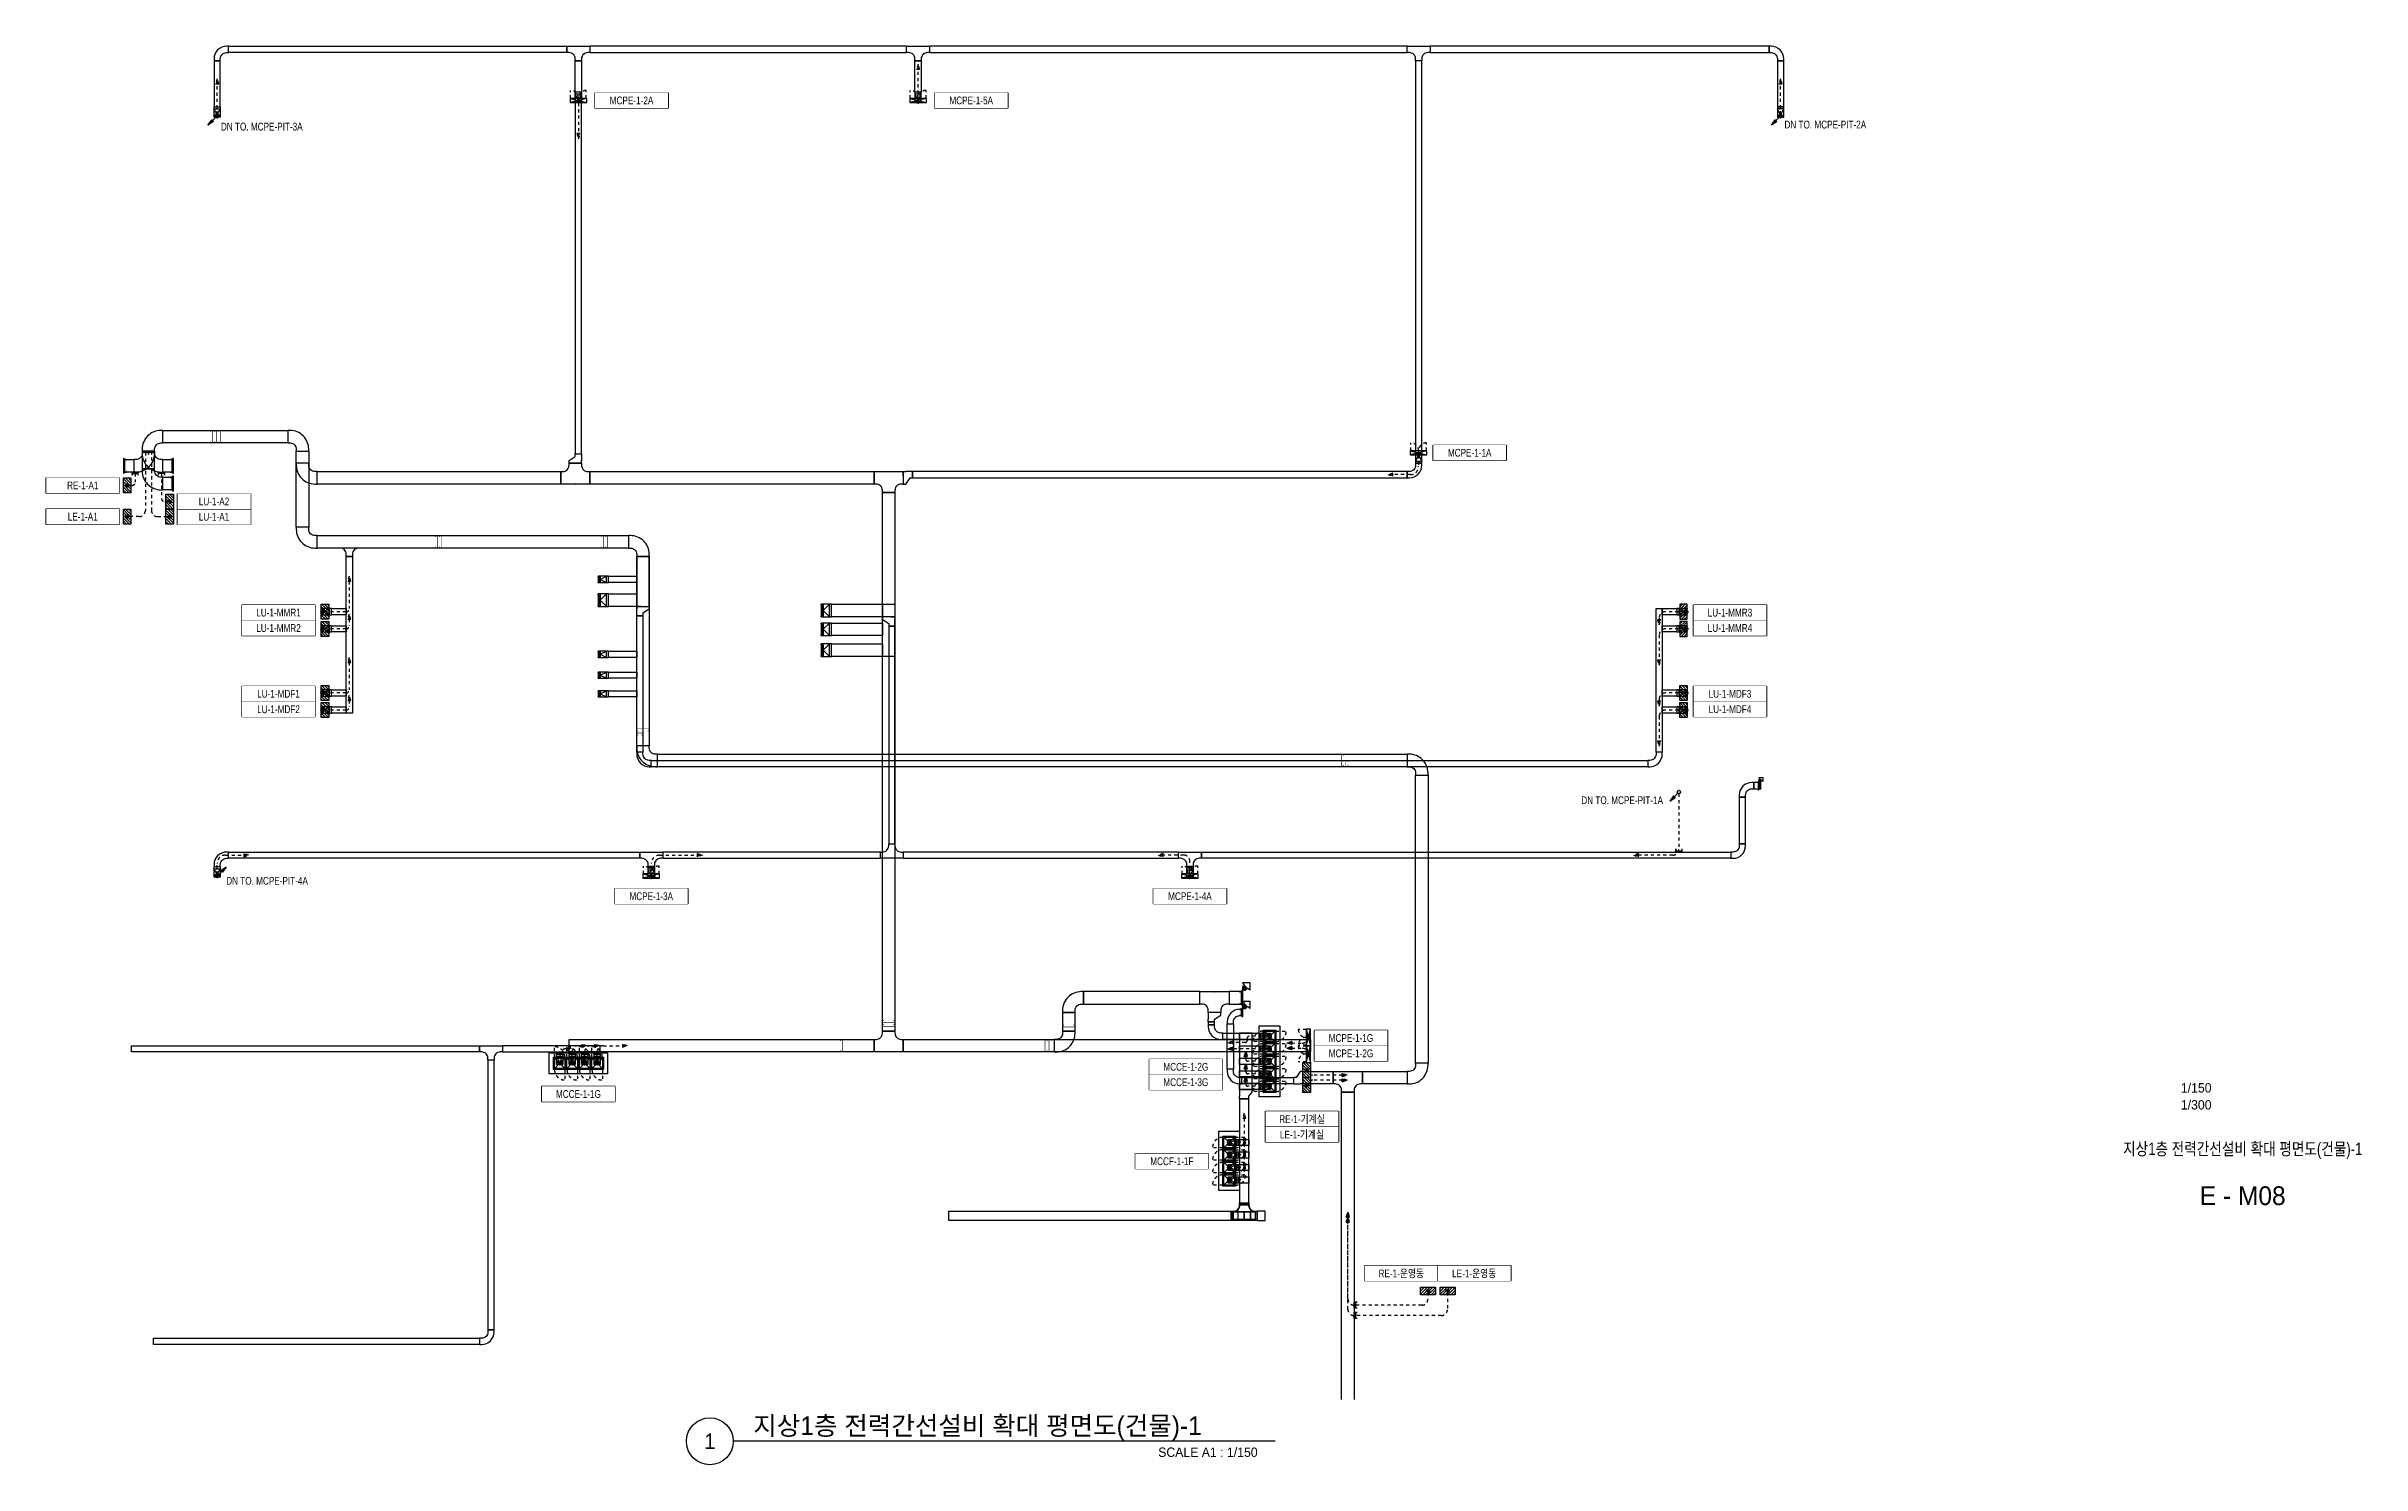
# Model space of a CAD drawing. Header units: millimetres. Extents: x -149088 to 500787, y -530175 to 1035835.
# Drawn here: x 263447 to 374638, y -351975 to -283850 of the extents above; entities that cross this region are included whole.
import ezdxf
from ezdxf.enums import TextEntityAlignment as Align
from ezdxf.xclip import XClip

# ---------------------------------------------------------------- set-up
doc = ezdxf.new("R2010")
doc.units = ezdxf.units.MM
doc.header["$LTSCALE"] = 150
doc.header["$XCLIPFRAME"] = 0
doc.linetypes.add('CONTINOUS', pattern=[0])
doc.linetypes.add('D1', pattern=[3, 1, -1, 1])
doc.layers.get('Defpoints').update_dxf_attribs({"color": 150})
for name, color, linetype in [('------01 Distribution Panel', 3, 'Continuous'), ('------01 Distribution Panel_UPS_Emgency', 232, 'Continuous'), ('------01 Motor Control Panel or Center', 4, 'Continuous'), ('------01 Motor Control Panel or Center_Fire', 232, 'Continuous'), ('-----00 LV_CABLE', 2, 'Continuous'), ('-----26 Electrical Cable Tray', 200, 'Continuous'), ('-----26 Electrical Cable Tray_건물(UPS)', 100, 'Continuous'), ('-----26 Electrical Cable Tray_건물(일반)', 20, 'Continuous'), ('-----30 Text', 2, 'Continuous'), ('-----41 Drawing Title', 2, 'Continuous'), ('-----42 Drawing Number', 2, 'Continuous'), ('-----43 Drawing Scale', 3, 'Continuous')]:
    doc.layers.add(name, color=color, linetype=linetype)
doc.styles.add('ELEC', font='')
doc.styles.get("Standard").update_dxf_attribs({"font": ''})
doc.styles.get('ELEC').set_extended_font_data('Dotum')
doc.styles.get('Standard').set_extended_font_data('Dotum')
doc.dimstyles.new('전기통신참고용-치수', dxfattribs={"dimscale": 15, "dimtxt": 2, "dimasz": 0, "dimexe": 0, "dimexo": 0, "dimgap": 0.4, "dimtad": 4, "dimdec": 0, "dimzin": 0, "dimdsep": 46, "dimtxsty": 'Standard', "dimblk": 'NONE', "dimcen": 0, "dimse1": 1, "dimse2": 1, "dimsd1": 1, "dimsd2": 1, "dimclrd": 8, "dimclre": 8, "dimclrt": 8, "dimadec": 0, "dimazin": 0, "dimtfac": 1, "dimtdec": 0, "dimtix": 1, "dimtmove": 2, "dimatfit": 0, "dimldrblk": 'NONE', "dimfxl": 2, "dimtolj": 1, "dimtzin": 0, "dimarcsym": 0})

# ---------------------------------------------------------------- blocks, each defined once
blk = doc.blocks.new('*U8')
at = {"color": 0}
blk.add_lwpolyline([(0, 0), (-100, 0, -0.4142136), (-400, 300), (-400, 400), (-1000, 400), (-1000, 300, 0.4142136), (-100, -600), (0, -600)], format="xyb", close=True, dxfattribs=at)
at = {"color": 0, "style": 'ELEC'}
blk.add_text('W:600(ELBOW 90)', height=10, dxfattribs=at).set_placement((-5, -590), align=Align.MIDDLE_RIGHT)
blk = doc.blocks.new('*U27')
at = {"color": 0}
blk.add_lwpolyline([(0, 0), (-100, 0, -0.4142136), (-400, 300), (-400, 400), (-700, 400), (-700, 300, 0.4142136), (-100, -300), (0, -300)], format="xyb", close=True, dxfattribs=at)
at = {"color": 0, "style": 'ELEC'}
blk.add_text('W:300(ELBOW 90)', height=10, dxfattribs=at).set_placement((-5, -290), align=Align.MIDDLE_RIGHT)
blk = doc.blocks.new('A02')
h = blk.add_hatch()
h.set_pattern_fill('ANSI31', color=256, scale=25, style=0)
h.set_pattern_definition([(45, (-2000, -19200), (-56.1266, 56.1266), [])])
h.paths.add_polyline_path([(-300, 300), (-300, 0), (300, 0), (300, 300)])
blk.add_lwpolyline([(300, 0), (-300, 0), (-300, 300), (300, 300)], close=True)
blk = doc.blocks.new('*U10')
at = {"linetype": 'Continuous', "ltscale": 0.1}
for p, q in [((-250, 57), (-250, 59)), ((-200, 57), (-200, 59)), ((-150, 57), (-150, 59)), ((-100, 57), (-100, 59)), ((-50, 57), (-50, 59)), ((0, 57), (0, 59)), ((50, 57), (50, 59)), ((100, 57), (100, 59)), ((150, 57), (150, 59)), ((200, 57), (200, 59)), ((250, 57), (250, 59))]:
    blk.add_line(p, q, dxfattribs=at)
blk.add_lwpolyline([(350, 0), (350, 40), (-350, 40), (-350, 0)], close=True, dxfattribs=at)
for points in [[(-300, 40), (-300, 140), (-275, 140), (-275, 137), (-297, 137), (-297, 40)], [(-297, 59), (297, 59)], [(-297, 57), (297, 57)], [(297, 43), (-297, 43)], [(300, 40), (300, 140), (275, 140), (275, 137), (297, 137), (297, 40)]]:
    blk.add_lwpolyline(points, dxfattribs=at)
at = {"linetype": 'Continuous', "ltscale": 0.1, "style": 'ELEC'}
blk.add_text('W600*H100', height=10, dxfattribs=at).set_placement((-340, 10), align=Align.MIDDLE_LEFT)
blk = doc.blocks.new('O08')
blk.add_hatch(color=256).paths.add_polyline_path([(120, 51), (-120, 51), (-120, 0), (120, 0)])
blk.add_lwpolyline([(120, 127.5), (120, 0), (-120, 0), (-120, 127.5), (-120, 51), (120, 51)])
blk = doc.blocks.new('TRAY(VERT)')
at = {"color": 0}
for p, q in [((0, 400), (0, 500)), ((0, 500), (300, 500)), ((0, 0), (0, 400)), ((300, 0), (0, 0)), ((300, 500), (300, 400)), ((300, 400), (300, 0))]:
    blk.add_line(p, q, dxfattribs=at)
at = {"color": 8}
for p, q in [((150, 100), (0, 400)), ((0, 400), (300, 400)), ((0, 100), (300, 0)), ((0, 0), (300, 100)), ((300, 100), (0, 100)), ((150, 100), (300, 400))]:
    blk.add_line(p, q, dxfattribs=at)
blk = doc.blocks.new('*D24')
at = {"layer": 'Defpoints', "color": 0, "transparency": 16777216}
for p in [(0, 600), (0, 600), (0, 0)]:
    blk.add_point(p, dxfattribs=at)
at = {"color": 8, "transparency": 16777216, "insert": (21, 300), "char_height": 30, "attachment_point": 5, "rotation": 90, "style": 'ELEC'}
blk.add_mtext('\\A1;{\\C0;600}', dxfattribs=at)
blk = doc.blocks.new('_None')
blk = doc.blocks.new('*D25')
at = {"layer": 'Defpoints', "color": 0, "transparency": 16777216}
for p in [(-450, 300), (-450, 300), (-450, 0)]:
    blk.add_point(p, dxfattribs=at)
at = {"color": 8, "transparency": 16777216, "insert": (-471, 150), "char_height": 30, "attachment_point": 5, "rotation": 90, "style": 'ELEC'}
blk.add_mtext('\\A1;{\\C0;300}', dxfattribs=at)
blk = doc.blocks.new('A$C85de5c4d')
at = {"color": 0}
for p, q in [((0, 0), (0, -400)), ((600, 0), (0, 0)), ((600, -400), (600, 0)), ((0, -400), (0, -500)), ((0, -500), (600, -500)), ((600, -500), (600, -400))]:
    blk.add_line(p, q, dxfattribs=at)
at = {"color": 8}
for p, q in [((0, -100), (600, 0)), ((0, 0), (600, -100)), ((300, -100), (0, -400)), ((600, -100), (0, -100)), ((0, -400), (600, -400)), ((300, -100), (600, -400))]:
    blk.add_line(p, q, dxfattribs=at)
blk = doc.blocks.new('MCP_EQUIPMENT-2')
for p, q in [((200, 400), (0, -400)), ((200, -400), (0, 400))]:
    blk.add_line(p, q)
at = {"color": 1, "linetype": 'D1'}
for p, q in [((200, 380), (580, 380)), ((200, -380), (580, -380))]:
    blk.add_line(p, q, dxfattribs=at)
blk.add_lwpolyline([(200, 400), (0, 400), (0, -400), (200, -400)], close=True)
for centre, start, end in [((200, 380), 270, 0), ((200, -380), 0, 90)]:
    blk.add_arc(centre, 380, start, end, dxfattribs=at)
blk = doc.blocks.new('11')
at = {"linetype": 'D1'}
h = blk.add_hatch(color=256, dxfattribs=at)
edge = h.paths.add_edge_path()
edge.add_arc((0, 0), 75, 0, 360)
blk.add_circle((0, 0), 75, dxfattribs=at)
for p in [(-75, 0), (0, 75), (75, 0), (0, -75)]:
    blk.add_point(p, dxfattribs=at)
blk = doc.blocks.new('22')
at = {"linetype": 'D1'}
h = blk.add_hatch(color=0, dxfattribs=at)
h.dxf.hatch_style = 1
h.paths.add_polyline_path([(0, 0), (-241, 75), (-241, -75)])
at = {"color": 0, "linetype": 'D1'}
blk.add_lwpolyline([(-241, -75), (0, 0), (-241, 75)], close=True, dxfattribs=at)
blk = doc.blocks.new('O01')
blk.add_hatch(color=256).paths.add_polyline_path([(-149, -218), (-218, -149), (-368, -368)])
blk.add_line((-46, -46), (-184, -184))
blk.add_lwpolyline([(-368, -368), (-149, -218), (-218, -149), (-368, -368)])
blk.add_circle((0, 0), 65)
for p in [(-65, 0), (-65, 0), (0, 65), (0, 65), (65, 0), (65, 0), (0, -65), (0, -65)]:
    blk.add_point(p)
blk = doc.blocks.new('*U28')
at = {"linetype": 'Continuous', "ltscale": 0.1}
for p, q in [((-100, 57), (-100, 59)), ((-50, 57), (-50, 59)), ((0, 57), (0, 59)), ((50, 57), (50, 59)), ((100, 57), (100, 59))]:
    blk.add_line(p, q, dxfattribs=at)
blk.add_lwpolyline([(200, 0), (200, 40), (-200, 40), (-200, 0)], close=True, dxfattribs=at)
for points in [[(-150, 40), (-150, 140), (-125, 140), (-125, 137), (-147, 137), (-147, 40)], [(-147, 59), (147, 59)], [(-147, 57), (147, 57)], [(147, 43), (-147, 43)], [(150, 40), (150, 140), (125, 140), (125, 137), (147, 137), (147, 40)]]:
    blk.add_lwpolyline(points, dxfattribs=at)
at = {"linetype": 'Continuous', "ltscale": 0.1, "style": 'ELEC'}
blk.add_text('W300*H100', height=10, dxfattribs=at).set_placement((-190, 10), align=Align.MIDDLE_LEFT)
blk = doc.blocks.new('A$C756fbc58')
at = {"color": 0}
for points in [[(69, 208), (-13, 290), (290, 290), (290, -13), (208, 69), (196, 57), (57, 196)], [(-13, 126), (-13, 114), (114, -13), (126, -13), (132, -6), (-6, 132)], [(-13, 88), (-13, 63), (63, -13), (88, -13)], [(6, 145), (145, 6), (158, 19), (19, 158)], [(32, 170), (170, 32), (183, 44), (44, 183)]]:
    blk.add_lwpolyline(points, close=True, dxfattribs=at)
blk.add_circle((0, 0), 17.8, dxfattribs=at)
blk = doc.blocks.new('*D30')
at = {"layer": 'Defpoints', "color": 0, "transparency": 16777216}
for p in [(-450, 600), (-450, 600), (-450, 0)]:
    blk.add_point(p, dxfattribs=at)
at = {"color": 8, "transparency": 16777216, "insert": (-429, 300), "char_height": 30, "attachment_point": 5, "rotation": 90, "style": 'ELEC'}
blk.add_mtext('\\A1;{\\C0;600}', dxfattribs=at)
blk = doc.blocks.new('*D31')
at = {"layer": 'Defpoints', "color": 0, "transparency": 16777216}
for p in [(0, 300), (0, 300), (0, 0)]:
    blk.add_point(p, dxfattribs=at)
at = {"color": 8, "transparency": 16777216, "insert": (-21, 150), "char_height": 30, "attachment_point": 5, "rotation": 90, "style": 'ELEC'}
blk.add_mtext('\\A1;{\\C0;300}', dxfattribs=at)
blk = doc.blocks.new('*U6')
at = {"color": 0}
blk.add_lwpolyline([(-400, 400), (-400, 300, 0.4142136), (-100, 0), (0, 0), (0, -600), (-1400, -600), (-1400, 0), (-1300, 0, 0.4142136), (-1000, 300), (-1000, 400)], format="xyb", close=True, dxfattribs=at)
at = {"color": 0, "style": 'ELEC'}
blk.add_text('W:600(TEE)', height=10, dxfattribs=at).set_placement((-700, -565), align=Align.MIDDLE)
blk = doc.blocks.new('*U26')
at = {"color": 0}
blk.add_lwpolyline([(-1100, 0), (-1000, 0, 0.4142136), (-700, 300), (-700, 400), (-400, 400), (-400, 300, 0.4142136), (-100, 0), (0, 0), (0, -300), (-1100, -300)], format="xyb", close=True, dxfattribs=at)
at = {"color": 0, "style": 'ELEC'}
blk.add_text('W:300(TEE)', height=10, dxfattribs=at).set_placement((-550, -265), align=Align.MIDDLE)
blk = doc.blocks.new('TRAY (U-D)')
at = {"color": 0}
for points in [[(156, 467), (-28, 651), (651, 651), (651, -28), (467, 156), (438, 127), (127, 438)], [(-28, 283), (-28, 255), (255, -28), (283, -28), (297, -14), (-14, 297)], [(-28, 198), (-28, 141), (141, -28), (198, -28)], [(14, 325), (325, 14), (354, 42), (42, 354)], [(71, 382), (382, 71), (410, 99), (99, 410)]]:
    blk.add_lwpolyline(points, close=True, dxfattribs=at)
blk.add_circle((0, 0), 40, dxfattribs=at)
blk = doc.blocks.new('*D56')
at = {"layer": 'Defpoints', "color": 0, "transparency": 16777216}
for p in [(-450, 300), (-450, 300), (-450, 0)]:
    blk.add_point(p, dxfattribs=at)
at = {"color": 8, "transparency": 16777216, "insert": (-429, 150), "char_height": 30, "attachment_point": 5, "rotation": 90, "style": 'ELEC'}
blk.add_mtext('\\A1;{\\C0;300}', dxfattribs=at)
blk = doc.blocks.new('*D57')
at = {"layer": 'Defpoints', "color": 0, "transparency": 16777216}
for p in [(0, 600), (0, 600), (0, 0)]:
    blk.add_point(p, dxfattribs=at)
at = {"color": 8, "transparency": 16777216, "insert": (-21, 300), "char_height": 30, "attachment_point": 5, "rotation": 90, "style": 'ELEC'}
blk.add_mtext('\\A1;{\\C0;600}', dxfattribs=at)
blk = doc.blocks.new('*U61')
at = {"color": 0}
blk.add_lwpolyline([(-1250, 0), (-1150, 0, 0.4142136), (-850, 300), (-850, 400), (-400, 400), (-400, 300, 0.4142136), (-100, 0), (0, 0), (0, -450), (-1250, -450)], format="xyb", close=True, dxfattribs=at)
at = {"color": 5}
for points in [[(-1250, -20), (-1150, -20, 0.4142136), (-830, 300), (-830, 400)], [(-420, 400), (-420, 300, 0.4142136), (-100, -20), (0, -20)]]:
    blk.add_lwpolyline(points, format="xyb", dxfattribs=at)
at = {"color": 251}
for points in [[(-420, 330), (-830, 330), (-830, 300), (-420, 300)], [(-1180, -20), (-1150, -20), (-1150, -430), (-1180, -430)], [(-100, -50), (-1150, -50), (-1150, -20), (-100, -20)], [(-100, -400), (-1150, -400), (-1150, -430), (-100, -430)], [(-910, -50), (-940, -50), (-940, -400), (-910, -400)], [(-610, -50), (-640, -50), (-640, -400), (-610, -400)], [(-310, -50), (-340, -50), (-340, -400), (-310, -400)], [(-70, -20), (-100, -20), (-100, -430), (-70, -430)]]:
    blk.add_lwpolyline(points, close=True, dxfattribs=at)
at = {"color": 5}
blk.add_lwpolyline([(-1250, -430), (0, -430)], dxfattribs=at)
at = {"color": 0, "style": 'ELEC'}
blk.add_text('W:450(TEE)', height=10, dxfattribs=at).set_placement((-625, -415), align=Align.MIDDLE)
blk = doc.blocks.new('*D59')
at = {"layer": 'Defpoints', "color": 0, "transparency": 16777216}
for p in [(-450, 450), (-450, 450), (-450, 0)]:
    blk.add_point(p, dxfattribs=at)
at = {"color": 8, "transparency": 16777216, "insert": (-429, 225), "char_height": 30, "attachment_point": 5, "rotation": 90, "style": 'ELEC'}
blk.add_mtext('\\A1;{\\C0;450}', dxfattribs=at)
blk = doc.blocks.new('*D60')
at = {"layer": 'Defpoints', "color": 0, "transparency": 16777216}
for p in [(0, 600), (0, 600), (0, 0)]:
    blk.add_point(p, dxfattribs=at)
at = {"color": 8, "transparency": 16777216, "insert": (-21, 300), "char_height": 30, "attachment_point": 5, "rotation": 90, "style": 'ELEC'}
blk.add_mtext('\\A1;{\\C0;600}', dxfattribs=at)
blk = doc.blocks.new('A06')
at = {"color": 1}
for p, q in [((-250, 250), (250, -250)), ((250, 250), (-250, -250))]:
    blk.add_line(p, q, dxfattribs=at)
at = {"color": 1, "linetype": 'D1'}
for p, q in [((300, 250), (800, 250)), ((-300, -250), (-800, -250))]:
    blk.add_line(p, q, dxfattribs=at)
blk.add_lwpolyline([(-300, 300), (300, 300), (300, -300), (-300, -300)], close=True)
at = {"color": 1}
blk.add_lwpolyline([(-250, 250), (250, 250), (250, -250), (-250, -250)], close=True, dxfattribs=at)
at = {"color": 1, "linetype": 'D1'}
for centre, start, end in [((-300, -250), 90, 180), ((300, 250), 270, 0)]:
    blk.add_arc(centre, 500, start, end, dxfattribs=at)
blk = doc.blocks.new('*U23')
at = {"color": 0}
for points in [[(-450, 300), (-450, 0), (-325, 0), (-325, 0)], [(-325, 300), (-325, 300), (-450, 300), (-450, 0)], [(-125, 600), (-125, 600), (-325, 300), (-325, 300)], [(-325, 0), (-325, 0), (-125, 0), (-125, 0)], [(0, 0), (0, 600), (-125, 600), (-125, 600)], [(0, 200), (0, 0), (-125, 0), (-125, 0)]]:
    blk.add_lwpolyline(points, dxfattribs=at)
for base, p1, p2, override, picture, middle in [((-450, 300), (-450, 0), (-450, 300), {"dimtad": 1, "dimtxsty": 'ELEC'}, '*D25', (-471, 150)), ((0, 600), (0, 0), (0, 600), {"dimtxsty": 'ELEC'}, '*D24', (21, 300))]:
    dim = blk.add_linear_dim(base=base, p1=p1, p2=p2, angle=90, text='{\\C0;<>}', dimstyle='전기통신참고용-치수', override=override, dxfattribs=at)
    dim.commit()
    dim.dimension.update_dxf_attribs({"geometry": picture, "text_midpoint": middle})
blk = doc.blocks.new('*U29')
at = {"color": 0}
for points in [[(-450, 0), (-450, 600), (-325, 600), (-325, 600)], [(-450, 200), (-450, 0), (-325, 0), (-325, 0)], [(-325, 600), (-325, 600), (-125, 300), (-125, 300)], [(-125, 0), (-125, 0), (-325, 0), (-325, 0)], [(0, 300), (0, 0), (-125, 0), (-125, 0)], [(-125, 300), (-125, 300), (0, 300), (0, 0)]]:
    blk.add_lwpolyline(points, dxfattribs=at)
for base, p1, p2, override, picture, middle in [((-450, 600), (-450, 0), (-450, 600), {"dimtxsty": 'ELEC'}, '*D30', (-429, 300)), ((0, 300), (0, 0), (0, 300), {"dimtad": 1, "dimtxsty": 'ELEC'}, '*D31', (-21, 150))]:
    dim = blk.add_linear_dim(base=base, p1=p1, p2=p2, angle=90, text='{\\C0;<>}', dimstyle='전기통신참고용-치수', override=override, dxfattribs=at)
    dim.commit()
    dim.dimension.update_dxf_attribs({"geometry": picture, "text_midpoint": middle})
blk = doc.blocks.new('*U55')
at = {"color": 0}
for points in [[(-450, 0), (-450, 300), (-325, 300), (-325, 300)], [(-450, 200), (-450, 0), (-325, 0), (-325, 0)], [(-325, 300), (-325, 300), (-125, 600), (-125, 600)], [(-125, 0), (-125, 0), (-325, 0), (-325, 0)], [(-125, 600), (-125, 600), (0, 600), (0, 0)], [(0, 300), (0, 0), (-125, 0), (-125, 0)]]:
    blk.add_lwpolyline(points, dxfattribs=at)
for base, p1, p2, override, picture, middle in [((-450, 300), (-450, 0), (-450, 300), {"dimtxsty": 'ELEC'}, '*D56', (-429, 150)), ((0, 600), (0, 0), (0, 600), {"dimtad": 1, "dimtxsty": 'ELEC'}, '*D57', (-21, 300))]:
    dim = blk.add_linear_dim(base=base, p1=p1, p2=p2, angle=90, text='{\\C0;<>}', dimstyle='전기통신참고용-치수', override=override, dxfattribs=at)
    dim.commit()
    dim.dimension.update_dxf_attribs({"geometry": picture, "text_midpoint": middle})
blk = doc.blocks.new('*U58')
at = {"color": 0}
for points in [[(-450, 0), (-450, 450), (-325, 450), (-325, 450)], [(-450, 200), (-450, 0), (-325, 0), (-325, 0)], [(-325, 450), (-325, 450), (-125, 600), (-125, 600)], [(-125, 0), (-125, 0), (-325, 0), (-325, 0)], [(-125, 600), (-125, 600), (0, 600), (0, 0)], [(0, 300), (0, 0), (-125, 0), (-125, 0)]]:
    blk.add_lwpolyline(points, dxfattribs=at)
for base, p1, p2, override, picture, middle in [((-450, 450), (-450, 0), (-450, 450), {"dimtxsty": 'ELEC'}, '*D59', (-429, 225)), ((0, 600), (0, 0), (0, 600), {"dimtad": 1, "dimtxsty": 'ELEC'}, '*D60', (-21, 300))]:
    dim = blk.add_linear_dim(base=base, p1=p1, p2=p2, angle=90, text='{\\C0;<>}', dimstyle='전기통신참고용-치수', override=override, dxfattribs=at)
    dim.commit()
    dim.dimension.update_dxf_attribs({"geometry": picture, "text_midpoint": middle})
blk = doc.blocks.new('SSH-20260429.172412')
at = {"layer": '------01 Distribution Panel', "color": 1}
for points in [[(74280, 82710), (74280, 81970), (70777, 81970), (70777, 82710)], [(74280, 81210), (74280, 80470), (70777, 80470), (70777, 81210)], [(80583, 81200), (80583, 80460), (77080, 80460), (77080, 81200)], [(83680, 75860), (83680, 75120), (80177, 75120), (80177, 75860)], [(153383, 75860), (153383, 75120), (149880, 75120), (149880, 75860)], [(83680, 71960), (83680, 71220), (80177, 71220), (80177, 71960)], [(153383, 71960), (153383, 71220), (149880, 71220), (149880, 71960)], [(132829, 52281), (132829, 51541), (129326, 51541), (129326, 52281)], [(137598, 44870), (137598, 44130), (134095, 44130), (134095, 44870)], [(134180, 740), (134180, 0), (130677, 0), (130677, 740)]]:
    blk.add_lwpolyline(points, close=True, dxfattribs=at)
at = {"layer": '------01 Motor Control Panel or Center', "linetype": 'CONTINOUS'}
for points in [[(100633, 101200), (100633, 100460), (97130, 100460), (97130, 101200)], [(140883, 84277), (140883, 83537), (137380, 83537), (137380, 84277)], [(101580, 62980), (101580, 62240), (98077, 62240), (98077, 62980)], [(127449, 62980), (127449, 62240), (123946, 62240), (123946, 62980)], [(135183, 56170), (135183, 55430), (131680, 55430), (131680, 56170)]]:
    blk.add_lwpolyline(points, close=True, dxfattribs=at)
at = {"layer": '------01 Motor Control Panel or Center', "linetype": 'CONTINOUS', "elevation": 0}
for points in [[(116945, 101200), (116945, 100460), (113442, 100460), (113442, 101200)], [(98081, 53480), (98081, 52740), (94578, 52740), (94578, 53480)], [(127252, 54046), (127252, 53306), (123748, 53306), (123748, 54046)]]:
    blk.add_lwpolyline(points, close=True, dxfattribs=at)
at = {"layer": '------01 Motor Control Panel or Center', "const_width": 20, "elevation": 0}
for points in [[(129221, 53180), (129221, 56180), (129821, 56180), (129821, 53180)], [(97530, 54280), (95130, 54280), (95130, 54880), (97530, 54880)]]:
    blk.add_lwpolyline(points, close=True, dxfattribs=at)
at = {"layer": '------01 Motor Control Panel or Center_Fire', "linetype": 'CONTINOUS'}
blk.add_lwpolyline([(126580, 50250), (126580, 49510), (123077, 49510), (123077, 50250)], close=True, dxfattribs=at)
at = {"layer": '------01 Motor Control Panel or Center_Fire', "linetype": 'CONTINOUS', "const_width": 20}
blk.add_lwpolyline([(127280, 48680), (127280, 51080), (127880, 51080), (127880, 48680)], close=True, dxfattribs=at)
at = {"layer": '-----00 LV_CABLE', "linetype": 'D1', "elevation": 0}
for points in [[(112642, 100855), (112642, 102326)], [(138202, 1530), (138202, 3725)]]:
    blk.add_lwpolyline(points, dxfattribs=at)
at = {"layer": '-----00 LV_CABLE', "linetype": 'D1'}
for points in [[(78980, 100158), (78980, 101626)], [(154060, 100158), (154060, 101626)], [(96330, 100705), (96330, 99234)], [(141880, 33786), (141880, 35587)]]:
    blk.add_lwpolyline(points, dxfattribs=at)
for points in [[(75536, 83919), (75536, 81140, -0.4142136), (75236, 80840), (74747, 80840)], [(75824, 83980), (75824, 81140, 0.4142136), (76124, 80840), (76625, 80840)], [(136680, 83782), (136680, 83257, -0.4142136), (136280, 82857), (135436, 82857)], [(76312, 82919), (76312, 81710, 0.4142136), (76462, 81560), (76775, 81560)], [(149455, 76270), (148530, 76270, 0.4142136), (148230, 75970), (148230, 75882)], [(149455, 75450), (148530, 75450, 0.4142136), (148230, 75150), (148230, 73952)], [(149455, 72370), (148530, 72370, 0.4142136), (148230, 72070), (148230, 71982)], [(149455, 71550), (148530, 71550, 0.4142136), (148230, 71250), (148230, 70052)], [(149180, 67530), (149180, 64880, -0.4142136), (148880, 64580), (147240, 64580)], [(99829, 63605), (99829, 64180, -0.4142136), (100229, 64580), (102049, 64580)], [(125697, 63605), (125697, 64280, 0.4142136), (125397, 64580), (124411, 64580)], [(95755, 55280), (95730, 55280, 0.4142136), (95430, 54980), (95430, 54655)], [(133012, 53770), (131600, 53770, 0.4142136), (131300, 53470), (131300, 53460)], [(128305, 51944), (128305, 51080, -0.4142136), (128005, 50780), (127655, 50780)], [(128305, 50729), (128305, 50480, -0.4142136), (128005, 50180), (127655, 50180)], [(128305, 50129), (128305, 49880, -0.4142136), (128005, 49580), (127655, 49580)], [(128305, 49529), (128305, 49280, -0.4142136), (128005, 48980), (127655, 48980)], [(137130, 43575), (137130, 43270, -0.4142136), (136830, 42970), (133580, 42970, -0.4142136), (133280, 43270), (133280, 47194)], [(138066, 43575), (138066, 42770, -0.4142136), (137766, 42470), (133580, 42470, -0.4142198), (133280, 42770), (133280, 47194)], [(138460, 33786), (138460, 33930, 0.4142136), (138160, 34230), (133929, 34230)], [(133760, 1475), (133760, 3260, -0.4142136), (134060, 3560), (136130, 3560, 0.4142136), (136430, 3860), (136430, 6701)]]:
    blk.add_lwpolyline(points, format="xyb", dxfattribs=at)
at = {"layer": '-----00 LV_CABLE', "linetype": 'D1', "elevation": 0}
for points in [[(75047, 82919), (75047, 82490, -0.4142136), (74897, 82340), (74585, 82340)], [(85324, 77737), (85324, 76420, -0.4142136), (85174, 76270), (84105, 76270)], [(85324, 75917), (85324, 75600, -0.4142136), (85174, 75450), (84105, 75450)], [(85324, 73837), (85324, 72520, -0.4142136), (85174, 72370), (84105, 72370)], [(85324, 72017), (85324, 71700, -0.4142136), (85174, 71550), (84105, 71550)], [(78980, 63658), (78980, 64180, -0.4142136), (79380, 64580), (80259, 64580)], [(129446, 55885), (128548, 55885, 0.4142136), (128448, 55785), (128448, 55680, -0.4142136), (128348, 55580), (127754, 55580)], [(96030, 54655), (96030, 55130, -0.4142136), (96330, 55430), (96497, 55430)], [(96630, 54655), (96630, 55130, -0.4142136), (96930, 55430), (97097, 55430)], [(97230, 54655), (97230, 55130, -0.4142136), (97530, 55430), (98453, 55430)], [(129446, 54680), (128480, 54680, -0.4142136), (128380, 54780), (128380, 54916)], [(129446, 54080), (128480, 54080, -0.4142136), (128380, 54180), (128380, 54316)], [(129446, 53480), (128480, 53480, -0.4142136), (128380, 53580), (128380, 53716)], [(134675, 1400), (136130, 1400, 0.4142073), (136430, 1700), (136430, 6701)]]:
    blk.add_lwpolyline(points, format="xyb", dxfattribs=at)
at = {"layer": '-----26 Electrical Cable Tray'}
for points in [[(95780, 103130), (79530, 103130), (79530, 103430), (95780, 103430)], [(96880, 103130), (112092, 103130), (112092, 103430), (96880, 103430)], [(137230, 103130), (153510, 103130), (153510, 103430), (137230, 103430)], [(78830, 100530), (79130, 100530), (79130, 102730), (78830, 102730)], [(96480, 100730), (96180, 100730), (96180, 102730), (96480, 102730)], [(153910, 100530), (154210, 100530), (154210, 102730), (153910, 102730)], [(96180, 83857), (96480, 83857), (96480, 100730), (96180, 100730)], [(76380, 84380), (76380, 84980), (82380, 84980), (82380, 84380)], [(75380, 83130), (75980, 83130), (75980, 83980), (75380, 83980)], [(83380, 83407), (82780, 83407), (82780, 83980), (83380, 83980)], [(95480, 83007), (95480, 82407), (83780, 82407), (83780, 83007)], [(110530, 83007), (110530, 82407), (96880, 82407), (96880, 83007)], [(112380, 83007), (112380, 82707), (136130, 82707), (136130, 83007)], [(110930, 76630), (110930, 76030), (108480, 76030), (108480, 76630)], [(110930, 76630), (110930, 76030), (108480, 76030), (108480, 76630)], [(110930, 75730), (110930, 75130), (108480, 75130), (108480, 75730)], [(110930, 75730), (110930, 75130), (108480, 75130), (108480, 75730)], [(111530, 74130), (110930, 74130), (110930, 76630), (111530, 76630)], [(110930, 74730), (110930, 74130), (108480, 74130), (108480, 74730)], [(110930, 74730), (110930, 74130), (108480, 74130), (108480, 74730)], [(111230, 65130), (111530, 65130), (111530, 75580), (111230, 75580)], [(152780, 67773), (153120, 67773), (153120, 68073), (152780, 68073)], [(152080, 65130), (152380, 65130), (152380, 67373), (152080, 67373)], [(99279, 64430), (79530, 64430), (79530, 64730), (99279, 64730)], [(100379, 64430), (110830, 64430), (110830, 64730), (100379, 64730)], [(111930, 64430), (125147, 64430), (125147, 64730), (111930, 64730)], [(151680, 64430), (126247, 64430), (126247, 64730), (151680, 64730)], [(127580, 57427), (128190, 57427), (128190, 58027), (127580, 58027)], [(126880, 56575), (126580, 56575), (126580, 56435), (126880, 56435)], [(74866, 55430), (91580, 55430), (91580, 55130), (74866, 55130)], [(92280, 54730), (91980, 54730), (91980, 41780), (92280, 41780)], [(97380, 55430), (92680, 55430), (92680, 55130), (97380, 55130)], [(128530, 50630), (128030, 50630), (128030, 50930), (128530, 50930)], [(128530, 50030), (128030, 50030), (128030, 50330), (128530, 50330)], [(128530, 49430), (128030, 49430), (128030, 49730), (128530, 49730)], [(128530, 48830), (128030, 48830), (128030, 49130), (128530, 49130)], [(114125, 47480), (127680, 47480), (127680, 47030), (114125, 47030)], [(128930, 47030), (129315, 47030), (129315, 47480), (128930, 47480)], [(75930, 41380), (91580, 41380), (91580, 41080), (75930, 41080)]]:
    blk.add_lwpolyline(points, close=True, dxfattribs=at)
at = {"layer": '-----26 Electrical Cable Tray', "elevation": 0}
for points in [[(113192, 103130), (136130, 103130), (136130, 103430), (113192, 103430)], [(112492, 102730), (112792, 102730), (112792, 101230), (112492, 101230)], [(111530, 56130), (110930, 56130), (110930, 82007), (111530, 82007)], [(99679, 64030), (99979, 64030), (99979, 63980), (99679, 63980)], [(125547, 64030), (125847, 64030), (125847, 63980), (125547, 63980)], [(120580, 57425), (126180, 57425), (126180, 58025), (120580, 58025)], [(119580, 56130), (120180, 56130), (120180, 57025), (119580, 57025)], [(110530, 55130), (95880, 55130), (95880, 55730), (110530, 55730)], [(111930, 55730), (119180, 55730), (119180, 55130), (111930, 55130)], [(128080, 55735), (127280, 55735), (127280, 56035), (128080, 56035)], [(128680, 53330), (128680, 56035), (128080, 56035), (128080, 53330)], [(128080, 56035), (129071, 56035), (129071, 55735), (128080, 55735)], [(95580, 55130), (95580, 55030), (95280, 55030), (95280, 55130)], [(96180, 55130), (96180, 55030), (95880, 55030), (95880, 55130)], [(96780, 55130), (96780, 55030), (96480, 55030), (96480, 55130)], [(97380, 55130), (97380, 55030), (97080, 55030), (97080, 55130)], [(128080, 55430), (129071, 55430), (129071, 55130), (128080, 55130)], [(128080, 54830), (129071, 54830), (129071, 54530), (128080, 54530)], [(128080, 54230), (129071, 54230), (129071, 53930), (128080, 53930)], [(128080, 53630), (129071, 53630), (129071, 53330), (128080, 53330)], [(128530, 52880), (128080, 52880), (128080, 47880), (128530, 47880)]]:
    blk.add_lwpolyline(points, close=True, dxfattribs=at)
at = {"layer": '-----26 Electrical Cable Tray', "const_width": 30}
blk.add_lwpolyline([(78645, 84905), (78645, 84980), (78745, 84980), (78745, 84380), (78645, 84380), (78645, 84455)], dxfattribs=at)
at = {"layer": '-----26 Electrical Cable Tray', "const_width": 30, "elevation": 0}
for points in [[(108910, 55655), (108910, 55730), (109010, 55730), (109010, 55130), (108910, 55130), (108910, 55205)], [(111455, 56645), (111530, 56645), (111530, 56545), (110930, 56545), (110930, 56645), (111005, 56645)], [(111455, 56445), (111530, 56445), (111530, 56345), (110930, 56345), (110930, 56445), (111005, 56445)], [(118832, 55205), (118832, 55130), (118732, 55130), (118732, 55730), (118832, 55730), (118832, 55655)], [(119032, 55205), (119032, 55130), (118932, 55130), (118932, 55730), (119032, 55730), (119032, 55655)], [(120105, 56430), (120180, 56430), (120180, 56330), (119580, 56330), (119580, 56430), (119655, 56430)]]:
    blk.add_lwpolyline(points, dxfattribs=at)
at = {"layer": '-----26 Electrical Cable Tray_건물(UPS)'}
for points in [[(76380, 84380), (76380, 84980), (82380, 84980), (82380, 84380)], [(76821, 82980), (76380, 82980), (76380, 83580), (76821, 83580)], [(83380, 80330), (82780, 80330), (82780, 83980), (83380, 83980)], [(98730, 79930), (98730, 79330), (83780, 79330), (83780, 79930)], [(148380, 69530), (148080, 69530), (148080, 76420), (148380, 76420)]]:
    blk.add_lwpolyline(points, close=True, dxfattribs=at)
at = {"layer": '-----26 Electrical Cable Tray_건물(UPS)', "const_width": 30}
for points in [[(79045, 84905), (79045, 84980), (79145, 84980), (79145, 84380), (79045, 84380), (79045, 84455)], [(79045, 84905), (79045, 84980), (79145, 84980), (79145, 84380), (79045, 84380), (79045, 84455)], [(89671, 79855), (89671, 79930), (89771, 79930), (89771, 79330), (89671, 79330), (89671, 79405)], [(89671, 79855), (89671, 79930), (89771, 79930), (89771, 79330), (89671, 79330), (89671, 79405)], [(99355, 70348), (99430, 70348), (99430, 70448), (99130, 70448), (99130, 70348), (99205, 70348)]]:
    blk.add_lwpolyline(points, dxfattribs=at)
at = {"layer": '-----26 Electrical Cable Tray_건물(UPS)', "elevation": 0}
blk.add_lwpolyline([(85880, 79330), (85780, 79330, 0.4142136), (85480, 79030), (85480, 78930), (85180, 78930), (85180, 79030, 0.4142136), (84880, 79330), (84780, 79330)], format="xyb", dxfattribs=at)
at = {"layer": '-----26 Electrical Cable Tray_건물(UPS)', "const_width": 30, "elevation": 0}
for points in [[(97623, 79855), (97623, 79930), (97723, 79930), (97723, 79330), (97623, 79330), (97623, 79405)], [(133283, 69055), (133283, 69130), (133183, 69130), (133183, 68830), (133283, 68830), (133283, 68905)]]:
    blk.add_lwpolyline(points, dxfattribs=at)
at = {"layer": '-----26 Electrical Cable Tray_건물(UPS)', "elevation": 0}
for points in [[(85480, 71400), (85180, 71400), (85180, 78930), (85480, 78930)], [(99130, 76527), (99730, 76527), (99730, 78930), (99130, 78930)], [(99130, 77127), (99130, 76527), (97780, 76527), (97780, 77127)], [(85180, 76420), (85180, 76120), (84480, 76120), (84480, 76420)], [(99430, 69530), (99130, 69530), (99130, 76077), (99430, 76077)], [(148380, 76120), (148380, 76420), (149080, 76420), (149080, 76120)], [(85180, 75600), (85180, 75300), (84480, 75300), (84480, 75600)], [(148380, 75300), (148380, 75600), (149080, 75600), (149080, 75300)], [(85180, 72520), (85180, 72220), (84480, 72220), (84480, 72520)], [(148380, 72220), (148380, 72520), (149080, 72520), (149080, 72220)], [(85180, 71700), (85180, 71400), (84480, 71400), (84480, 71700)], [(148380, 71400), (148380, 71700), (149080, 71700), (149080, 71400)], [(147680, 69130), (147680, 68830), (99830, 68830), (99830, 69130)]]:
    blk.add_lwpolyline(points, close=True, dxfattribs=at)
at = {"layer": '-----26 Electrical Cable Tray_건물(일반)'}
for points in [[(76380, 84380), (76380, 84980), (82380, 84980), (82380, 84380)], [(83380, 80330), (82780, 80330), (82780, 83980), (83380, 83980)], [(83380, 80330), (82780, 80330), (82780, 83980), (83380, 83980)], [(98730, 79930), (98730, 79330), (83780, 79330), (83780, 79930)], [(130670, 53595), (128190, 53595), (128190, 53895), (130670, 53895)], [(133580, 53195), (133580, 34930), (132980, 34930), (132980, 53195)], [(133980, 34530), (135730, 34530), (135730, 33930), (133980, 33930)]]:
    blk.add_lwpolyline(points, close=True, dxfattribs=at)
at = {"layer": '-----26 Electrical Cable Tray_건물(일반)', "const_width": 30}
for points in [[(78845, 84905), (78845, 84980), (78945, 84980), (78945, 84380), (78845, 84380), (78845, 84455)], [(78845, 84905), (78845, 84980), (78945, 84980), (78945, 84380), (78845, 84380), (78845, 84455)], [(89471, 79855), (89471, 79930), (89571, 79930), (89571, 79330), (89471, 79330), (89471, 79405)], [(89471, 79855), (89471, 79930), (89571, 79930), (89571, 79330), (89471, 79330), (89471, 79405)], [(99655, 70548), (99730, 70548), (99730, 70648), (99130, 70648), (99130, 70548), (99205, 70548)]]:
    blk.add_lwpolyline(points, dxfattribs=at)
at = {"layer": '-----26 Electrical Cable Tray_건물(일반)', "elevation": 0}
for points in [[(74538, 83580), (74980, 83580), (74980, 82980), (74538, 82980)], [(99130, 77977), (99130, 77677), (97780, 77677), (97780, 77977)], [(99730, 69830), (99130, 69830), (99130, 78930), (99730, 78930)], [(99130, 74377), (99130, 74077), (97780, 74077), (97780, 74377)], [(99130, 73377), (99130, 73077), (97780, 73077), (97780, 73377)], [(99130, 72480), (99130, 72180), (97780, 72180), (97780, 72480)], [(136130, 69430), (136130, 68830), (100130, 68830), (100130, 69430)], [(137130, 68430), (137130, 54595), (136530, 54595), (136530, 68430)], [(136130, 33530), (136730, 33530), (136730, 3202), (136130, 3202)]]:
    blk.add_lwpolyline(points, close=True, dxfattribs=at)
at = {"layer": '-----26 Electrical Cable Tray_건물(일반)', "const_width": 30, "elevation": 0}
for points in [[(97423, 79855), (97423, 79930), (97523, 79930), (97523, 79330), (97423, 79330), (97423, 79405)], [(133083, 69355), (133083, 69430), (132983, 69430), (132983, 68830), (133083, 68830), (133083, 68905)]]:
    blk.add_lwpolyline(points, dxfattribs=at)
at = {"elevation": 0}
for points in [[(129021, 52980), (129021, 56380), (130021, 56380), (130021, 52980)], [(97730, 54080), (94930, 54080), (94930, 55080), (97730, 55080)]]:
    blk.add_lwpolyline(points, close=True, dxfattribs=at)
at = {"layer": '------01 Distribution Panel', "xscale": 1.2, "yscale": 1.2, "zscale": 1.2}
for p, rotation in [((74480, 82340), 270), ((74480, 80840), 270), ((131480, 54255), 89.99999999999999), ((131480, 53535), 89.99999999999999), ((137130, 43830), 180), ((138066, 43830), 180), ((133940, 1400), 90), ((134780, 1400), 90)]:
    blk.add_blockref('A02', p, dxfattribs=dict(at, rotation=rotation))
at = {"layer": '------01 Distribution Panel_UPS_Emgency', "yscale": 1.2, "zscale": 1.2}
for p, xscale, rotation in [((76520, 81560), 1.2, 270), ((76520, 80840), 1.2, 270), ((83980, 76270), 1.2, 270), ((83980, 75450), 1.2, 270), ((149580, 76270), -1.2, 90), ((149580, 75450), -1.2, 90), ((83980, 72370), 1.2, 270), ((149220, 72370), 1.2, 270), ((83980, 71550), 1.2, 270), ((149220, 71550), 1.2, 270)]:
    blk.add_blockref('A02', p, dxfattribs=dict(at, xscale=xscale, rotation=rotation))
at = {"layer": '------01 Motor Control Panel or Center', "rotation": 89.99999999999999}
for p in [(136680, 83807), (99829, 63480), (125697, 63480)]:
    blk.add_blockref('MCP_EQUIPMENT-2', p, dxfattribs=at)
at = {"layer": '------01 Motor Control Panel or Center'}
for p in [(129521, 55880, 0), (129521, 55280, 0), (129521, 54680, 0), (129521, 54080, 0), (129521, 53480, 0)]:
    blk.add_blockref('A06', p, dxfattribs=at)
at = {"layer": '-----00 LV_CABLE', "linetype": 'D1'}
for p, rotation in [((112642, 102567), 89.99999999999999), ((78980, 101867), 90), ((154060, 101867), 90), ((96330, 98993), 270), ((135196, 82857), 180), ((85324, 77977), 90), ((85324, 76157), 90), ((148230, 75641), 270), ((85324, 74077), 90), ((148230, 73711), 270), ((85324, 72257), 90), ((148230, 71741), 270), ((148230, 69811), 270), ((124171, 64580), 180), ((146999, 64580), 180), ((127514, 55580, 0), 180), ((130347, 55560), 180), ((128380, 55157), 89.99999999999999), ((128380, 54557), 89.99999999999999), ((130347, 55310), 180), ((128380, 53957), 89.99999999999999), ((128305, 52185), 89.99999999999999), ((128305, 50970), 89.99999999999999), ((128305, 50370), 89.99999999999999), ((128305, 49770), 89.99999999999999), ((133280, 47435), 89.99999999999999), ((133280, 47194), 89.99999999999999), ((141880, 35827), 89.99999999999999), ((133688, 34230), 180), ((136430, 6942), 89.99999999999999), ((136430, 6701), 89.99999999999999), ((138202, 3966), 89.99999999999999)]:
    blk.add_blockref('22', p, dxfattribs=dict(at, rotation=rotation))
at = {"layer": '-----00 LV_CABLE', "linetype": 'D1', "yscale": 1.2, "zscale": 1.2}
for name, p, xscale, rotation in [('O01', (78980, 100080), -1.2, 270), ('O01', (154060, 100080), -1.2, 270), ('O08', (75536, 83980), 1.2, 180), ('O08', (75824, 83980), 1.2, 180), ('O08', (75047, 82980), -1.2, 180), ('O08', (76312, 82980), 1.2, 180), ('O01', (78980, 63580), -1.2, 90), ('O08', (133580, 42970), 1.2, 270), ('O08', (133580, 42470), 1.2, 270), ('O08', (136130, 3560), 1.2, 90), ('O08', (136430, 3202), 1.2, 180)]:
    blk.add_blockref(name, p, dxfattribs=dict(at, xscale=xscale, rotation=rotation))
at = {"layer": '-----00 LV_CABLE', "linetype": 'D1'}
for name, p in [('11', (96330, 100780)), ('11', (112642, 100780)), ('11', (136680, 83857)), ('11', (74660, 82340)), ('11', (76700, 81560)), ('11', (74660, 80840)), ('11', (76700, 80840)), ('11', (84030, 76270)), ('11', (149530, 76270)), ('11', (84030, 75450)), ('11', (149530, 75450)), ('11', (84030, 72370)), ('11', (149530, 72370)), ('11', (84030, 71550)), ('11', (149530, 71550)), ('22', (80500, 64580)), ('11', (129521, 55885, 0)), ('11', (95430, 54580)), ('22', (95995, 55280)), ('11', (96030, 54580)), ('22', (96738, 55430, 0)), ('11', (96630, 54580)), ('22', (97338, 55430, 0)), ('11', (97230, 54580)), ('22', (98694, 55430, 0)), ('11', (129521, 55280, 0)), ('11', (129521, 54680, 0)), ('11', (129521, 54080, 0)), ('11', (129521, 53480, 0)), ('11', (131300, 53535)), ('22', (133253, 54020, 0)), ('22', (133253, 53770, 0)), ('11', (127580, 50780)), ('11', (127580, 50180)), ('11', (127580, 49580)), ('11', (127580, 48980)), ('11', (137130, 43650)), ('11', (138066, 43650)), ('11', (133760, 1400)), ('11', (134600, 1400))]:
    blk.add_blockref(name, p, dxfattribs=at)
for name, p, xscale, yscale, zscale in [('O01', (149180, 67608), 1.2, 1.2, 1.2), ('O08', (149180, 64730), 1.200000000011642, 1.200000000011642, 1.200000000011642), ('O08', (149180, 64730), 1.200000000011642, 1.200000000011642, 1.200000000011642), ('O01', (138460, 33708), 1.2, 1.2, 1.2), ('O01', (141880, 33708), 1.2, 1.2, 1.2), ('O01', (138202, 1452), 1.2, 1.2, 1.2)]:
    blk.add_blockref(name, p, dxfattribs=dict(at, xscale=xscale, yscale=yscale, zscale=zscale))
at = {"layer": '-----00 LV_CABLE', "linetype": 'D1', "xscale": -1}
for p, rotation in [((102290, 64580), 180), ((128380, 55157), 270), ((128380, 54557), 270), ((128380, 53957), 270), ((133253, 54020, 0), 180), ((133253, 53770, 0), 180), ((133280, 47435), 270), ((133280, 47194), 270), ((141880, 35827), 270), ((136430, 6942), 270), ((136430, 6701), 270), ((138202, 3966), 270)]:
    blk.add_blockref('22', p, dxfattribs=dict(at, rotation=rotation))
for p in [(130347, 55560), (130347, 55310), (133688, 34230)]:
    blk.add_blockref('22', p, dxfattribs=at)
at = {"layer": '-----26 Electrical Cable Tray'}
for name, p, rotation in [('*U27', (79130, 102730), 269.9999999999999), ('*U26', (95780, 103130), 180), ('*U26', (112092, 103130), 180), ('*U26', (136130, 103130), 180), ('*U27', (153510, 103130), 180), ('*U8', (75980, 83980), 270), ('*U8', (82380, 84380), 180), ('*U6', (110530, 82407), 180), ('A$C85de5c4d', (107980, 76030), 90), ('A$C85de5c4d', (107980, 76030), 90), ('A$C85de5c4d', (107980, 75130), 90), ('A$C85de5c4d', (107980, 75130), 90), ('A$C85de5c4d', (107980, 74130), 90), ('A$C85de5c4d', (107980, 74130), 90), ('*U27', (152380, 67373), 270), ('*U28', (152980, 67923), 270), ('*U27', (79130, 64030), 270), ('*U26', (99279, 64430), 179.9999999999999), ('*U26', (99279, 64430), 179.9999999999999), ('*U26', (125147, 64430), 179.9999999999999), ('*U27', (152080, 65130), 90), ('*U8', (120180, 57025), 270), ('*U6', (126180, 57425), 180), ('*U8', (119580, 56130, 0), 89.99999999999999), ('TRAY(VERT)', (129571, 55735, 0), 89.99999999999999), ('*U26', (91580, 55130), 180), ('TRAY(VERT)', (129571, 55130, 0), 89.99999999999999), ('TRAY(VERT)', (129571, 54530, 0), 89.99999999999999), ('TRAY(VERT)', (129571, 53930, 0), 89.99999999999999), ('TRAY(VERT)', (129571, 53330, 0), 89.99999999999999), ('TRAY(VERT)', (127530, 50930), 270), ('TRAY(VERT)', (127530, 50330), 270), ('TRAY(VERT)', (127530, 49730), 270), ('TRAY(VERT)', (127530, 49130), 270), ('*U27', (91980, 41780), 90)]:
    blk.add_blockref(name, p, dxfattribs=dict(at, rotation=rotation))
at = {"layer": '-----26 Electrical Cable Tray', "xscale": -1}
for p in [(96480, 100730), (112792, 100730), (112792, 100730), (154210, 100030), (154210, 100030)]:
    blk.add_blockref('TRAY(VERT)', p, dxfattribs=at)
at = {"layer": '-----26 Electrical Cable Tray'}
for name, p in [('TRAY(VERT)', (78830, 100030)), ('*U8', (83780, 83007)), ('*U6', (96880, 83007)), ('*U8', (76380, 82730)), ('*U26', (111930, 64730)), ('TRAY(VERT)', (78830, 63530)), ('TRAY(VERT)', (125547, 63480)), ('TRAY(VERT)', (125547, 63480)), ('*U6', (111930, 55730, 0)), ('*U27', (127280, 56035, 0)), ('TRAY(VERT)', (95280, 54530)), ('TRAY(VERT)', (95880, 54530)), ('TRAY(VERT)', (96480, 54530)), ('TRAY(VERT)', (97080, 54530)), ('*U61', (128930, 47480))]:
    blk.add_blockref(name, p, dxfattribs=at)
at = {"layer": '-----26 Electrical Cable Tray', "xscale": -1}
for name, p, rotation in [('*U23', (96480, 83407), 90), ('*U29', (112380, 83007), 180), ('*U29', (111530, 75580), 90), ('*U29', (111530, 75580), 90), ('*U55', (126580, 57025), 270), ('*U58', (128080, 53330, 0), 270)]:
    blk.add_blockref(name, p, dxfattribs=dict(at, rotation=rotation))
at = {"layer": '-----26 Electrical Cable Tray'}
for name, p, xscale, yscale, zscale in [('TRAY (U-D)', (153020, 68123), 0.3, 0.3, 0.3), ('A$C756fbc58', (128230, 58109), 1.2, 1.2, 1.2)]:
    blk.add_blockref(name, p, dxfattribs=dict(at, xscale=xscale, yscale=yscale, zscale=zscale))
at = {"layer": '-----26 Electrical Cable Tray', "linetype": 'Continuous', "ltscale": 7.5, "rotation": 89.99999999999999}
blk.add_blockref('*U10', (128230, 57727), dxfattribs=at)
at = {"layer": '-----26 Electrical Cable Tray_건물(UPS)'}
for name, p, rotation in [('*U8', (75980, 83980), 270), ('*U8', (82380, 84380), 180), ('*U10', (76880, 83280), 89.99999999999999), ('*U8', (98730, 79330), 180), ('A$C85de5c4d', (97280, 76527), 90), ('*U27', (148080, 69530), 89.99999999999999)]:
    blk.add_blockref(name, p, dxfattribs=dict(at, rotation=rotation))
for name, p in [('*U8', (76380, 83580)), ('*U8', (83780, 79930)), ('*U27', (99830, 69130))]:
    blk.add_blockref(name, p, dxfattribs=at)
at = {"layer": '-----26 Electrical Cable Tray_건물(UPS)', "xscale": -1}
for name, p, rotation in [('TRAY(VERT)', (83980, 76120), 270), ('*U23', (99130, 76527, 0), 270), ('TRAY(VERT)', (149580, 76420), 90), ('TRAY(VERT)', (83980, 75300), 270), ('TRAY(VERT)', (149580, 75600), 90), ('TRAY(VERT)', (83980, 72220), 270), ('TRAY(VERT)', (149580, 72520), 90), ('TRAY(VERT)', (83980, 71400), 270), ('TRAY(VERT)', (149580, 71700), 90)]:
    blk.add_blockref(name, p, dxfattribs=dict(at, rotation=rotation))
at = {"layer": '-----26 Electrical Cable Tray_건물(일반)'}
for name, p, rotation in [('*U8', (75980, 83980), 270), ('*U8', (82380, 84380), 180), ('*U10', (74480, 83280), 270), ('*U8', (75380, 83980), 90), ('*U8', (98730, 79330), 180), ('*U8', (136130, 68830), 180), ('*U27', (127790, 56477), 270), ('*U28', (128230, 57027), 89.99999999999999), ('*U8', (136530, 54595), 90), ('*U8', (135730, 33930), 180)]:
    blk.add_blockref(name, p, dxfattribs=dict(at, rotation=rotation))
for p in [(83780, 79930), (100130, 69430), (133980, 34530)]:
    blk.add_blockref('*U8', p, dxfattribs=at)
at = {"layer": '-----26 Electrical Cable Tray_건물(일반)', "xscale": -1, "rotation": 270}
for p in [(97280, 77677), (97280, 74077), (97280, 73077), (97280, 72180)]:
    blk.add_blockref('TRAY(VERT)', p, dxfattribs=at)
at = {"layer": '-----26 Electrical Cable Tray_건물(일반)', "xscale": 1.2, "yscale": 1.2, "zscale": 1.2}
blk.add_blockref('A$C756fbc58', (128230, 57227), dxfattribs=at)
at = {"layer": '-----26 Electrical Cable Tray_건물(일반)', "xscale": -1}
blk.add_blockref('*U29', (130670, 53595), dxfattribs=at)
at = {"layer": '-----30 Text', "style": 'ELEC', "width": 0.8}
for s, p in [('DN TO. MCPE-PIT-3A', (81124, 99573)), ('DN TO. MCPE-PIT-2A', (156211, 99670)), ('DN TO. MCPE-PIT-1A', (146454, 67220)), ('DN TO. MCPE-PIT-4A', (81378, 63349))]:
    blk.add_text(s, height=375, dxfattribs=at).set_placement(p, align=Align.MIDDLE)
for s, p in [('DN TO. MCPE-PIT-1G', (142112, 33926)), ('DN TO. MCPE-PIT-2G', (138155, 963))]:
    blk.add_text(s, height=375, dxfattribs=at).set_placement(p, align=Align.MIDDLE_LEFT)
at = {"color": 1}
for points, layer in [([(70777, 82710), (74280, 82710), (74280, 81970), (70777, 81970)], '------01 Distribution Panel'), ([(70777, 81210), (74280, 81210), (74280, 80470), (70777, 80470)], '------01 Distribution Panel'), ([(77080, 81200), (80583, 81200), (80583, 80460), (77080, 80460)], '------01 Distribution Panel'), ([(80177, 75860), (83680, 75860), (83680, 75120), (80177, 75120)], '------01 Distribution Panel'), ([(149880, 75860), (153383, 75860), (153383, 75120), (149880, 75120)], '------01 Distribution Panel'), ([(80177, 71960), (83680, 71960), (83680, 71220), (80177, 71220)], '------01 Distribution Panel'), ([(149880, 71960), (153383, 71960), (153383, 71220), (149880, 71220)], '------01 Distribution Panel'), ([(129326, 52281), (132829, 52281), (132829, 51541), (129326, 51541)], '------01 Distribution Panel'), ([(134095, 44870), (137598, 44870), (137598, 44130), (134095, 44130)], '------01 Distribution Panel'), ([(130677, 740), (134180, 740), (134180, 0), (130677, 0)], '------01 Distribution Panel'), ([(97130, 101200), (100633, 101200), (100633, 100460), (97130, 100460)], '------01 Motor Control Panel or Center'), ([(113442, 101200), (116945, 101200), (116945, 100460), (113442, 100460)], '------01 Motor Control Panel or Center'), ([(137380, 84277), (140883, 84277), (140883, 83537), (137380, 83537)], '------01 Motor Control Panel or Center'), ([(98077, 62980), (101580, 62980), (101580, 62240), (98077, 62240)], '------01 Motor Control Panel or Center'), ([(123946, 62980), (127449, 62980), (127449, 62240), (123946, 62240)], '------01 Motor Control Panel or Center'), ([(131680, 56170), (135183, 56170), (135183, 55430), (131680, 55430)], '------01 Motor Control Panel or Center')]:
    blk.add_wipeout(points, dxfattribs=at).dxf.layer = layer
for points in [[(94578, 53480), (98081, 53480), (98081, 52740), (94578, 52740)], [(123748, 54046), (127252, 54046), (127252, 53306), (123748, 53306)]]:
    blk.add_wipeout(points).translate(0, 0, 0).dxf.layer = '------01 Motor Control Panel or Center'
blk.add_wipeout([(123077, 50250), (126580, 50250), (126580, 49510), (123077, 49510)]).dxf.layer = '------01 Motor Control Panel or Center_Fire'
at = {"layer": '------01 Distribution Panel', "color": 1}
for points in [[(74280, 82710), (74280, 81970), (70777, 81970), (70777, 82710)], [(74280, 81210), (74280, 80470), (70777, 80470), (70777, 81210)], [(80583, 81200), (80583, 80460), (77080, 80460), (77080, 81200)], [(83680, 75860), (83680, 75120), (80177, 75120), (80177, 75860)], [(153383, 75860), (153383, 75120), (149880, 75120), (149880, 75860)], [(83680, 71960), (83680, 71220), (80177, 71220), (80177, 71960)], [(153383, 71960), (153383, 71220), (149880, 71220), (149880, 71960)], [(132829, 51541), (132829, 50801), (129326, 50801), (129326, 51541)], [(141101, 44870), (141101, 44130), (137598, 44130), (137598, 44870)], [(137683, 740), (137683, 0), (134180, 0), (134180, 740)]]:
    blk.add_lwpolyline(points, close=True, dxfattribs=at)
at = {"layer": '------01 Motor Control Panel or Center', "linetype": 'CONTINOUS'}
for points in [[(100633, 101200), (100633, 100460), (97130, 100460), (97130, 101200)], [(140883, 84277), (140883, 83537), (137380, 83537), (137380, 84277)], [(101580, 62980), (101580, 62240), (98077, 62240), (98077, 62980)], [(135183, 55430), (135183, 54690), (131680, 54690), (131680, 55430)]]:
    blk.add_lwpolyline(points, close=True, dxfattribs=at)
at = {"layer": '------01 Motor Control Panel or Center', "linetype": 'CONTINOUS', "elevation": 0}
for points in [[(116945, 101200), (116945, 100460), (113442, 100460), (113442, 101200)], [(127252, 54786), (127252, 54046), (123748, 54046), (123748, 54786)]]:
    blk.add_lwpolyline(points, close=True, dxfattribs=at)
at = {"elevation": 0}
blk.add_lwpolyline([(127080, 48480), (127080, 51330), (128080, 51330), (128080, 48480)], close=True, dxfattribs=at)
at = {"layer": '------01 Motor Control Panel or Center'}
for name, p, rotation in [('MCP_EQUIPMENT-2', (96330, 100730), 89.99999999999999), ('MCP_EQUIPMENT-2', (112642, 100730), 89.99999999999999), ('MCP_EQUIPMENT-2', (136680, 83807), 89.99999999999999), ('MCP_EQUIPMENT-2', (99829, 63480), 89.99999999999999), ('A06', (95430, 54580), 89.99999999999997), ('A06', (96030, 54580), 89.99999999999997), ('A06', (96630, 54580), 89.99999999999997), ('A06', (97230, 54580), 89.99999999999997)]:
    blk.add_blockref(name, p, dxfattribs=dict(at, rotation=rotation))
for p in [(127580, 50780), (127580, 50180), (127580, 49580), (127580, 48980)]:
    blk.add_blockref('A06', p, dxfattribs=at)
at = {"layer": '-----00 LV_CABLE', "linetype": 'D1'}
blk.add_blockref('11', (125697, 63530), dxfattribs=at)
at = {"layer": '------01 Motor Control Panel or Center', "linetype": 'CONTINOUS', "style": 'ELEC', "width": 0.8}
for s, p in [('MCPE-1-4A', (125697, 62610, 0)), ('MCCE-1-3G', (125500, 53676, 0)), ('MCCE-1-1G', (96330, 53110, 0))]:
    blk.add_text(s, height=375, dxfattribs=at).set_placement(p, align=Align.MIDDLE)
at = {"layer": '------01 Motor Control Panel or Center_Fire', "linetype": 'CONTINOUS', "style": 'ELEC', "width": 0.8}
blk.add_text('MCCF-1-1F', height=375, dxfattribs=at).set_placement((124828, 49880), align=Align.MIDDLE)
at = {"color": 1}
for points, layer in [([(70777, 82710), (74280, 82710), (74280, 81970), (70777, 81970)], '------01 Distribution Panel'), ([(70777, 81210), (74280, 81210), (74280, 80470), (70777, 80470)], '------01 Distribution Panel'), ([(129326, 51541), (132829, 51541), (132829, 50801), (129326, 50801)], '------01 Distribution Panel'), ([(137598, 44870), (141101, 44870), (141101, 44130), (137598, 44130)], '------01 Distribution Panel'), ([(134180, 740), (137683, 740), (137683, 0), (134180, 0)], '------01 Distribution Panel'), ([(77080, 81200), (80583, 81200), (80583, 80460), (77080, 80460)], '------01 Distribution Panel_UPS_Emgency'), ([(80177, 75860), (83680, 75860), (83680, 75120), (80177, 75120)], '------01 Distribution Panel_UPS_Emgency'), ([(149880, 75860), (153383, 75860), (153383, 75120), (149880, 75120)], '------01 Distribution Panel_UPS_Emgency'), ([(80177, 71960), (83680, 71960), (83680, 71220), (80177, 71220)], '------01 Distribution Panel_UPS_Emgency'), ([(149880, 71960), (153383, 71960), (153383, 71220), (149880, 71220)], '------01 Distribution Panel_UPS_Emgency'), ([(97130, 101200), (100633, 101200), (100633, 100460), (97130, 100460)], '------01 Motor Control Panel or Center'), ([(113442, 101200), (116945, 101200), (116945, 100460), (113442, 100460)], '------01 Motor Control Panel or Center'), ([(137380, 84277), (140883, 84277), (140883, 83537), (137380, 83537)], '------01 Motor Control Panel or Center'), ([(98077, 62980), (101580, 62980), (101580, 62240), (98077, 62240)], '------01 Motor Control Panel or Center'), ([(131680, 55430), (135183, 55430), (135183, 54690), (131680, 54690)], '------01 Motor Control Panel or Center')]:
    blk.add_wipeout(points, dxfattribs=at).dxf.layer = layer
blk.add_wipeout([(123748, 54786), (127252, 54786), (127252, 54046), (123748, 54046)]).translate(0, 0, 0).dxf.layer = '------01 Motor Control Panel or Center'
at = {"layer": '------01 Distribution Panel', "color": 1}
for points in [[(80583, 81940), (80583, 81200), (77080, 81200), (77080, 81940)], [(83680, 76600), (83680, 75860), (80177, 75860), (80177, 76600)], [(153383, 76600), (153383, 75860), (149880, 75860), (149880, 76600)], [(83680, 72700), (83680, 71960), (80177, 71960), (80177, 72700)], [(153383, 72700), (153383, 71960), (149880, 71960), (149880, 72700)], [(132829, 52281), (132829, 51541), (129326, 51541), (129326, 52281)], [(137598, 44870), (137598, 44130), (134095, 44130), (134095, 44870)], [(134180, 740), (134180, 0), (130677, 0), (130677, 740)]]:
    blk.add_lwpolyline(points, close=True, dxfattribs=at)
at = {"layer": '------01 Motor Control Panel or Center', "linetype": 'CONTINOUS'}
blk.add_lwpolyline([(135183, 56170), (135183, 55430), (131680, 55430), (131680, 56170)], close=True, dxfattribs=at)
at = {"layer": '-----00 LV_CABLE', "linetype": 'D1', "elevation": 0}
blk.add_lwpolyline([(129446, 55280), (127754, 55280)], dxfattribs=at)
at = {"layer": '-----26 Electrical Cable Tray'}
blk.add_lwpolyline([(136530, 83407), (136830, 83407), (136830, 102730), (136530, 102730)], close=True, dxfattribs=at)
at = {"layer": '-----26 Electrical Cable Tray_건물(일반)'}
blk.add_lwpolyline([(127790, 56477), (127790, 54295), (127490, 54295), (127490, 56477)], close=True, dxfattribs=at)
at = {"layer": '-----00 LV_CABLE', "linetype": 'D1'}
blk.add_blockref('11', (99829, 63530), dxfattribs=at)
at = {"layer": '-----00 LV_CABLE', "linetype": 'D1', "xscale": -1}
blk.add_blockref('22', (127514, 55280, 0), dxfattribs=at)
at = {"layer": '-----00 LV_CABLE', "linetype": 'D1', "rotation": 180}
blk.add_blockref('22', (127514, 55280, 0), dxfattribs=at)
at = {"layer": '-----26 Electrical Cable Tray', "rotation": 89.99999999999999}
blk.add_blockref('*U27', (136530, 83407), dxfattribs=at)
at = {"layer": '-----26 Electrical Cable Tray', "xscale": -1, "rotation": 180}
blk.add_blockref('TRAY(VERT)', (136530, 83907), dxfattribs=at)
blk.add_blockref('TRAY(VERT)', (136530, 83907), dxfattribs=at)
at = {"layer": '-----26 Electrical Cable Tray'}
blk.add_blockref('TRAY(VERT)', (99679, 63480), dxfattribs=at)
blk.add_blockref('TRAY(VERT)', (99679, 63480), dxfattribs=at)
at = {"layer": '-----26 Electrical Cable Tray_건물(일반)'}
blk.add_blockref('*U27', (128190, 53895), dxfattribs=at)
at = {"layer": '------01 Distribution Panel', "style": 'ELEC', "width": 0.8}
for s, p in [('RE-1-A1', (72528, 82340)), ('LE-1-A1', (72528, 80840))]:
    blk.add_text(s, height=375, dxfattribs=at).set_placement(p, align=Align.MIDDLE)
at = {"layer": '------01 Distribution Panel_UPS_Emgency', "style": 'ELEC', "width": 0.8}
for s, p in [('LU-1-A1', (78831, 80830)), ('LU-1-MMR2', (81928, 75490)), ('LU-1-MMR4', (151631, 75490)), ('LU-1-MDF2', (81928, 71590)), ('LU-1-MDF4', (151631, 71590))]:
    blk.add_text(s, height=375, dxfattribs=at).set_placement(p, align=Align.MIDDLE)
at = {"layer": '------01 Motor Control Panel or Center', "linetype": 'CONTINOUS', "style": 'ELEC', "width": 0.8}
for s, p in [('MCPE-1-2A', (98881, 100830)), ('MCPE-1-5A', (115194, 100830)), ('MCPE-1-1A', (139131, 83907)), ('MCPE-1-1A', (139131, 83907)), ('MCPE-1-3A', (99829, 62610, 0)), ('MCCE-1-2G', (125500, 54416, 0))]:
    blk.add_text(s, height=375, dxfattribs=at).set_placement(p, align=Align.MIDDLE)
at = {"color": 1}
for points, layer in [([(77080, 81940), (80583, 81940), (80583, 81200), (77080, 81200)], '------01 Distribution Panel'), ([(80177, 76600), (83680, 76600), (83680, 75860), (80177, 75860)], '------01 Distribution Panel'), ([(149880, 76600), (153383, 76600), (153383, 75860), (149880, 75860)], '------01 Distribution Panel'), ([(80177, 72700), (83680, 72700), (83680, 71960), (80177, 71960)], '------01 Distribution Panel'), ([(149880, 72700), (153383, 72700), (153383, 71960), (149880, 71960)], '------01 Distribution Panel'), ([(129326, 52281), (132829, 52281), (132829, 51541), (129326, 51541)], '------01 Distribution Panel'), ([(134095, 44870), (137598, 44870), (137598, 44130), (134095, 44130)], '------01 Distribution Panel'), ([(130677, 740), (134180, 740), (134180, 0), (130677, 0)], '------01 Distribution Panel'), ([(131680, 56170), (135183, 56170), (135183, 55430), (131680, 55430)], '------01 Motor Control Panel or Center')]:
    blk.add_wipeout(points, dxfattribs=at).dxf.layer = layer
at = {"layer": '------01 Distribution Panel', "color": 1}
for points in [[(80583, 81940), (80583, 81200), (77080, 81200), (77080, 81940)], [(83680, 76600), (83680, 75860), (80177, 75860), (80177, 76600)], [(153383, 76600), (153383, 75860), (149880, 75860), (149880, 76600)], [(83680, 72700), (83680, 71960), (80177, 71960), (80177, 72700)], [(153383, 72700), (153383, 71960), (149880, 71960), (149880, 72700)], [(132829, 51541), (132829, 50801), (129326, 50801), (129326, 51541)], [(141101, 44870), (141101, 44130), (137598, 44130), (137598, 44870)], [(137683, 740), (137683, 0), (134180, 0), (134180, 740)]]:
    blk.add_lwpolyline(points, close=True, dxfattribs=at)
at = {"layer": '------01 Motor Control Panel or Center', "linetype": 'CONTINOUS'}
blk.add_lwpolyline([(135183, 55430), (135183, 54690), (131680, 54690), (131680, 55430)], close=True, dxfattribs=at)
at = {"layer": '------01 Distribution Panel', "style": 'ELEC', "width": 0.8}
blk.add_text('RE-1-운영동', height=375, dxfattribs=at).set_placement((135846, 44500), align=Align.MIDDLE)
at = {"color": 1}
for points, layer in [([(129326, 51541), (132829, 51541), (132829, 50801), (129326, 50801)], '------01 Distribution Panel'), ([(137598, 44870), (141101, 44870), (141101, 44130), (137598, 44130)], '------01 Distribution Panel'), ([(134180, 740), (137683, 740), (137683, 0), (134180, 0)], '------01 Distribution Panel'), ([(77080, 81940), (80583, 81940), (80583, 81200), (77080, 81200)], '------01 Distribution Panel_UPS_Emgency'), ([(80177, 76600), (83680, 76600), (83680, 75860), (80177, 75860)], '------01 Distribution Panel_UPS_Emgency'), ([(149880, 76600), (153383, 76600), (153383, 75860), (149880, 75860)], '------01 Distribution Panel_UPS_Emgency'), ([(80177, 72700), (83680, 72700), (83680, 71960), (80177, 71960)], '------01 Distribution Panel_UPS_Emgency'), ([(149880, 72700), (153383, 72700), (153383, 71960), (149880, 71960)], '------01 Distribution Panel_UPS_Emgency'), ([(131680, 55430), (135183, 55430), (135183, 54690), (131680, 54690)], '------01 Motor Control Panel or Center')]:
    blk.add_wipeout(points, dxfattribs=at).dxf.layer = layer
at = {"layer": '-----00 LV_CABLE', "linetype": 'D1', "elevation": 0}
for points in [[(130588, 55560), (131080, 55555, 0.4142136), (131380, 55855), (131380, 55905)], [(130588, 55310), (131080, 55305, -0.4142136), (131380, 55005), (131380, 54955)], [(131359, 55114, -0.0516057), (131376, 55055)]]:
    blk.add_lwpolyline(points, format="xyb", dxfattribs=at)
at = {"layer": '-----00 LV_CABLE', "linetype": 'D1'}
blk.add_lwpolyline([(133012, 54020), (131600, 54020, -0.4142136), (131300, 54320), (131300, 54330)], format="xyb", dxfattribs=at)
at = {"layer": '-----26 Electrical Cable Tray'}
blk.add_lwpolyline([(76380, 82730), (76840, 82730), (76840, 82130), (76380, 82130)], close=True, dxfattribs=at)
at = {"layer": '-----26 Electrical Cable Tray', "elevation": 0}
blk.add_lwpolyline([(111930, 55730), (131480, 55730), (131480, 55130), (111930, 55130)], close=True, dxfattribs=at)
at = {"layer": '-----26 Electrical Cable Tray_건물(일반)'}
for points in [[(131120, 54195), (132580, 54195), (132580, 53595), (131120, 53595)], [(133980, 54195), (136130, 54195), (136130, 53595), (133980, 53595)]]:
    blk.add_lwpolyline(points, close=True, dxfattribs=at)
at = {"layer": '------01 Motor Control Panel or Center', "rotation": 180}
for p in [(131480, 55830), (131480, 55030)]:
    blk.add_blockref('MCP_EQUIPMENT-2', p, dxfattribs=at)
at = {"layer": '-----00 LV_CABLE', "linetype": 'D1'}
for p in [(131380, 55830), (131300, 54255)]:
    blk.add_blockref('11', p, dxfattribs=at)
at = {"layer": '-----00 LV_CABLE', "linetype": 'D1', "xscale": -1, "rotation": 180}
blk.add_blockref('11', (131380, 55030), dxfattribs=at)
at = {"layer": '-----26 Electrical Cable Tray', "rotation": 89.99999999999999}
blk.add_blockref('*U10', (76880, 82430), dxfattribs=at)
at = {"layer": '-----26 Electrical Cable Tray_건물(일반)', "rotation": 180}
blk.add_blockref('*U6', (132580, 53595), dxfattribs=at)
at = {"layer": '------01 Distribution Panel', "style": 'ELEC'}
for s, width, p in [('RE-1-기계실', 0.8, (131078, 51911)), ('LE-1-기계실', 0.8, (131078, 51171)), ('LE-1-운영동', 0.8, (139349, 44500)), ('LE-1-창업지원시설', 0.7, (132428, 370)), ('RE-1-창업지원시설', 0.7, (135931, 370))]:
    blk.add_text(s, height=375, dxfattribs=dict(at, width=width)).set_placement(p, align=Align.MIDDLE)
at = {"layer": '------01 Distribution Panel_UPS_Emgency', "style": 'ELEC', "width": 0.8}
for s, p in [('LU-1-A2', (78831, 81570)), ('LU-1-MMR1', (81928, 76230)), ('LU-1-MMR3', (151631, 76230)), ('LU-1-MDF1', (81928, 72330)), ('LU-1-MDF3', (151631, 72330))]:
    blk.add_text(s, height=375, dxfattribs=at).set_placement(p, align=Align.MIDDLE)
at = {"layer": '------01 Motor Control Panel or Center', "linetype": 'CONTINOUS', "style": 'ELEC', "width": 0.8}
for s, p in [('MCPE-1-1G', (133431, 55800)), ('MCPE-1-2G', (133431, 55060)), ('MCPE-1-2G', (133431, 55060))]:
    blk.add_text(s, height=375, dxfattribs=at).set_placement(p, align=Align.MIDDLE)

msp = doc.modelspace()

# ---------------------------------------------------------------- linework, layer by layer
at = {"layer": '-----41 Drawing Title', "color": 7}
msp.add_line((322461, -350850), (296439, -350850), dxfattribs=at)
msp.add_circle((295314, -350850), 1125, dxfattribs=at)

# ---------------------------------------------------------------- block references
ref = msp.add_blockref('SSH-20260429.172412', (192670, -387280))
XClip(ref).set_block_clipping_path([(64279.7542057556, 38429.9941674445), (169279.7542057556, 112429.9941674445)])

# ---------------------------------------------------------------- texts
at = {"layer": '-----41 Drawing Title', "style": 'ELEC', "width": 0.8}
msp.add_text('지상1층 전력간선설비 확대 평면도(건물)-1', height=600, dxfattribs=at).set_placement((368925, -336805), align=Align.MIDDLE_CENTER)
at = {"layer": '-----41 Drawing Title', "color": 2, "style": 'ELEC'}
msp.add_text('지상1층 전력간선설비 확대 평면도(건물)-1', height=900, dxfattribs=at).set_placement((297398, -350550))
at = {"layer": '-----41 Drawing Title', "color": 7, "style": 'ELEC'}
msp.add_text('1', height=750, dxfattribs=at).set_placement((295314, -350850), align=Align.MIDDLE)
at = {"layer": '-----41 Drawing Title', "style": 'ELEC'}
msp.add_text('SCALE A1 : 1/150', height=450, dxfattribs=at).set_placement((321619, -351600), align=Align.RIGHT)
at = {"layer": '-----42 Drawing Number', "style": 'ELEC'}
msp.add_text('E - M08', height=900, dxfattribs=at).set_placement((368925, -339055), align=Align.MIDDLE_CENTER)
at = {"layer": '-----43 Drawing Scale', "style": 'ELEC'}
for s, p in [('1/150', (366690, -333875)), ('1/300', (366690, -334690))]:
    msp.add_text(s, height=450, dxfattribs=at).set_placement(p, align=Align.MIDDLE_CENTER)

doc.saveas('drawing.dxf')
